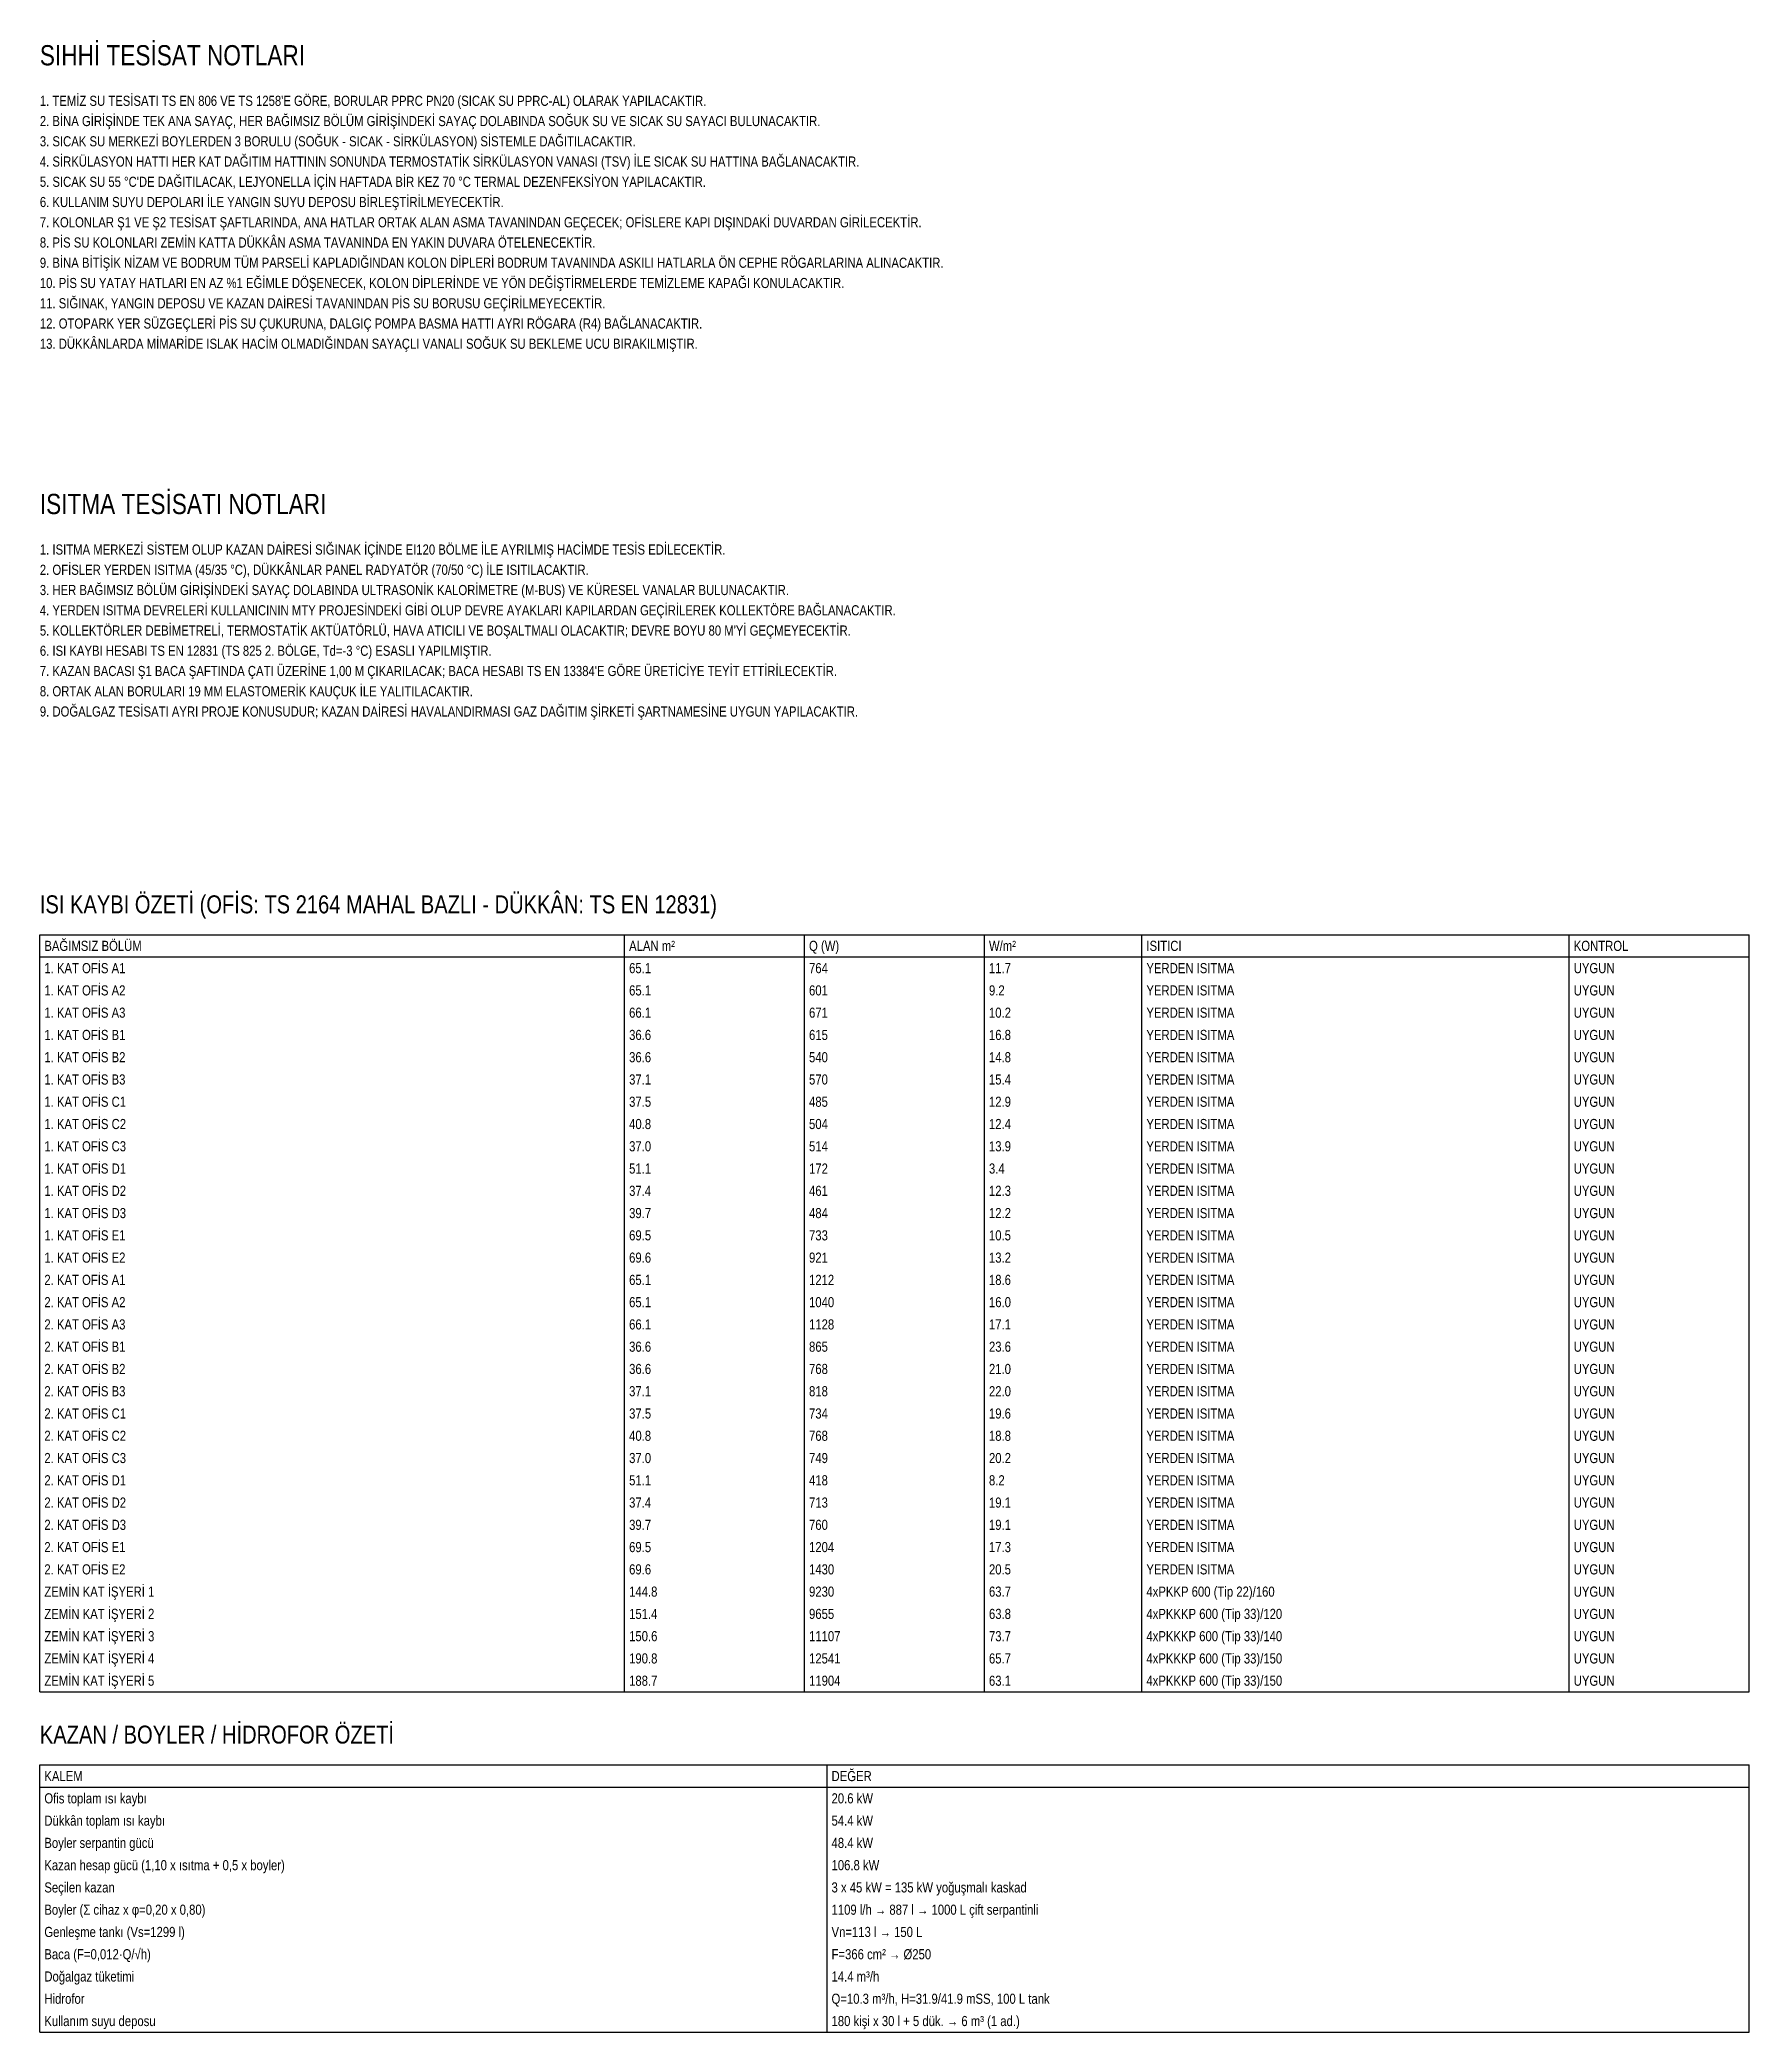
# Model space of a CAD drawing. Header units: centimetres. Extents: x 247996 to 315152, y -468471 to -440326.
# Drawn here: x 266500 to 268020, y -462867 to -461095 of the extents above; entities that cross this region are included whole.
import ezdxf
from ezdxf.enums import TextEntityAlignment as Align

# ---------------------------------------------------------------- set-up
doc = ezdxf.new("R2010")
doc.units = ezdxf.units.CM
doc.layers.add('SCOTT-MTY-TES-NOT', color=1, linetype='Continuous')
doc.layers.add('SCOTT-MTY-TES-TABLO', color=7, linetype='Continuous')
doc.styles.add('ROTAS', font='arial.ttf')

msp = doc.modelspace()

# ---------------------------------------------------------------- texts
at = {"layer": 'SCOTT-MTY-TES-NOT', "style": 'ROTAS', "width": 0.8}
for s, height, p in [('SIHHİ TESİSAT NOTLARI', 18, (266500, -461100)), ("1. TEMİZ SU TESİSATI TS EN 806 VE TS 1258'E GÖRE, BORULAR PPRC PN20 (SICAK SU PPRC-AL) OLARAK YAPILACAKTIR.", 9, (266500, -461145)), ('2. BİNA GİRİŞİNDE TEK ANA SAYAÇ, HER BAĞIMSIZ BÖLÜM GİRİŞİNDEKİ SAYAÇ DOLABINDA SOĞUK SU VE SICAK SU SAYACI BULUNACAKTIR.', 9, (266500, -461163)), ('3. SICAK SU MERKEZİ BOYLERDEN 3 BORULU (SOĞUK - SICAK - SİRKÜLASYON) SİSTEMLE DAĞITILACAKTIR.', 9, (266500, -461181)), ('4. SİRKÜLASYON HATTI HER KAT DAĞITIM HATTININ SONUNDA TERMOSTATİK SİRKÜLASYON VANASI (TSV) İLE SICAK SU HATTINA BAĞLANACAKTIR.', 9, (266500, -461199)), ("5. SICAK SU 55 °C'DE DAĞITILACAK, LEJYONELLA İÇİN HAFTADA BİR KEZ 70 °C TERMAL DEZENFEKSİYON YAPILACAKTIR.", 9, (266500, -461217)), ('6. KULLANIM SUYU DEPOLARI İLE YANGIN SUYU DEPOSU BİRLEŞTİRİLMEYECEKTİR.', 9, (266500, -461235)), ('7. KOLONLAR Ş1 VE Ş2 TESİSAT ŞAFTLARINDA, ANA HATLAR ORTAK ALAN ASMA TAVANINDAN GEÇECEK; OFİSLERE KAPI DIŞINDAKİ DUVARDAN GİRİLECEKTİR.', 9, (266500, -461253)), ('8. PİS SU KOLONLARI ZEMİN KATTA DÜKKÂN ASMA TAVANINDA EN YAKIN DUVARA ÖTELENECEKTİR.', 9, (266500, -461271)), ('9. BİNA BİTİŞİK NİZAM VE BODRUM TÜM PARSELİ KAPLADIĞINDAN KOLON DİPLERİ BODRUM TAVANINDA ASKILI HATLARLA ÖN CEPHE RÖGARLARINA ALINACAKTIR.', 9, (266500, -461289)), ('10. PİS SU YATAY HATLARI EN AZ %1 EĞİMLE DÖŞENECEK, KOLON DİPLERİNDE VE YÖN DEĞİŞTİRMELERDE TEMİZLEME KAPAĞI KONULACAKTIR.', 9, (266500, -461307)), ('11. SIĞINAK, YANGIN DEPOSU VE KAZAN DAİRESİ TAVANINDAN PİS SU BORUSU GEÇİRİLMEYECEKTİR.', 9, (266500, -461325)), ('12. OTOPARK YER SÜZGEÇLERİ PİS SU ÇUKURUNA, DALGIÇ POMPA BASMA HATTI AYRI RÖGARA (R4) BAĞLANACAKTIR.', 9, (266500, -461343)), ('13. DÜKKÂNLARDA MİMARİDE ISLAK HACİM OLMADIĞINDAN SAYAÇLI VANALI SOĞUK SU BEKLEME UCU BIRAKILMIŞTIR.', 9, (266500, -461361)), ('ISITMA TESİSATI NOTLARI', 18, (266500, -461499)), ('1. ISITMA MERKEZİ SİSTEM OLUP KAZAN DAİRESİ SIĞINAK İÇİNDE EI120 BÖLME İLE AYRILMIŞ HACİMDE TESİS EDİLECEKTİR.', 9, (266500, -461544)), ('2. OFİSLER YERDEN ISITMA (45/35 °C), DÜKKÂNLAR PANEL RADYATÖR (70/50 °C) İLE ISITILACAKTIR.', 9, (266500, -461562)), ('3. HER BAĞIMSIZ BÖLÜM GİRİŞİNDEKİ SAYAÇ DOLABINDA ULTRASONİK KALORİMETRE (M-BUS) VE KÜRESEL VANALAR BULUNACAKTIR.', 9, (266500, -461580)), ('4. YERDEN ISITMA DEVRELERİ KULLANICININ MTY PROJESİNDEKİ GİBİ OLUP DEVRE AYAKLARI KAPILARDAN GEÇİRİLEREK KOLLEKTÖRE BAĞLANACAKTIR.', 9, (266500, -461598)), ("5. KOLLEKTÖRLER DEBİMETRELİ, TERMOSTATİK AKTÜATÖRLÜ, HAVA ATICILI VE BOŞALTMALI OLACAKTIR; DEVRE BOYU 80 M'Yİ GEÇMEYECEKTİR.", 9, (266500, -461616)), ('6. ISI KAYBI HESABI TS EN 12831 (TS 825 2. BÖLGE, Td=-3 °C) ESASLI YAPILMIŞTIR.', 9, (266500, -461634)), ("7. KAZAN BACASI Ş1 BACA ŞAFTINDA ÇATI ÜZERİNE 1,00 M ÇIKARILACAK; BACA HESABI TS EN 13384'E GÖRE ÜRETİCİYE TEYİT ETTİRİLECEKTİR.", 9, (266500, -461652)), ('8. ORTAK ALAN BORULARI 19 MM ELASTOMERİK KAUÇUK İLE YALITILACAKTIR.', 9, (266500, -461670)), ('9. DOĞALGAZ TESİSATI AYRI PROJE KONUSUDUR; KAZAN DAİRESİ HAVALANDIRMASI GAZ DAĞITIM ŞİRKETİ ŞARTNAMESİNE UYGUN YAPILACAKTIR.', 9, (266500, -461688))]:
    msp.add_text(s, height=height, dxfattribs=at).set_placement(p, align=Align.TOP_LEFT)
at = {"layer": 'SCOTT-MTY-TES-TABLO', "style": 'ROTAS', "width": 0.8}
for s, p in [('ISI KAYBI ÖZETİ (OFİS: TS 2164 MAHAL BAZLI - DÜKKÂN: TS EN 12831)', (266500, -461856)), ('KAZAN / BOYLER / HİDROFOR ÖZETİ', (266500, -462594.2))]:
    msp.add_text(s, height=16, dxfattribs=at).set_placement(p, align=Align.TOP_LEFT)
for s, p in [('BAĞIMSIZ BÖLÜM', (266504, -461900.9)), ('ALAN m²', (267024, -461900.9)), ('Q (W)', (267184, -461900.9)), ('W/m²', (267344, -461900.9)), ('ISITICI', (267484, -461900.9)), ('KONTROL', (267864, -461900.9)), ('1. KAT OFİS A1', (266504, -461920.7)), ('65.1', (267024, -461920.7)), ('764', (267184, -461920.7)), ('11.7', (267344, -461920.7)), ('YERDEN ISITMA', (267484, -461920.7)), ('UYGUN', (267864, -461920.7)), ('1. KAT OFİS A2', (266504, -461940.5)), ('65.1', (267024, -461940.5)), ('601', (267184, -461940.5)), ('9.2', (267344, -461940.5)), ('YERDEN ISITMA', (267484, -461940.5)), ('UYGUN', (267864, -461940.5)), ('1. KAT OFİS A3', (266504, -461960.3)), ('66.1', (267024, -461960.3)), ('671', (267184, -461960.3)), ('10.2', (267344, -461960.3)), ('YERDEN ISITMA', (267484, -461960.3)), ('UYGUN', (267864, -461960.3)), ('1. KAT OFİS B1', (266504, -461980.1)), ('36.6', (267024, -461980.1)), ('615', (267184, -461980.1)), ('16.8', (267344, -461980.1)), ('YERDEN ISITMA', (267484, -461980.1)), ('UYGUN', (267864, -461980.1)), ('1. KAT OFİS B2', (266504, -461999.9)), ('36.6', (267024, -461999.9)), ('540', (267184, -461999.9)), ('14.8', (267344, -461999.9)), ('YERDEN ISITMA', (267484, -461999.9)), ('UYGUN', (267864, -461999.9)), ('1. KAT OFİS B3', (266504, -462019.7)), ('37.1', (267024, -462019.7)), ('570', (267184, -462019.7)), ('15.4', (267344, -462019.7)), ('YERDEN ISITMA', (267484, -462019.7)), ('UYGUN', (267864, -462019.7)), ('1. KAT OFİS C1', (266504, -462039.5)), ('37.5', (267024, -462039.5)), ('485', (267184, -462039.5)), ('12.9', (267344, -462039.5)), ('YERDEN ISITMA', (267484, -462039.5)), ('UYGUN', (267864, -462039.5)), ('1. KAT OFİS C2', (266504, -462059.3)), ('40.8', (267024, -462059.3)), ('504', (267184, -462059.3)), ('12.4', (267344, -462059.3)), ('YERDEN ISITMA', (267484, -462059.3)), ('UYGUN', (267864, -462059.3)), ('1. KAT OFİS C3', (266504, -462079.1)), ('37.0', (267024, -462079.1)), ('514', (267184, -462079.1)), ('13.9', (267344, -462079.1)), ('YERDEN ISITMA', (267484, -462079.1)), ('UYGUN', (267864, -462079.1)), ('1. KAT OFİS D1', (266504, -462098.9)), ('51.1', (267024, -462098.9)), ('172', (267184, -462098.9)), ('3.4', (267344, -462098.9)), ('YERDEN ISITMA', (267484, -462098.9)), ('UYGUN', (267864, -462098.9)), ('1. KAT OFİS D2', (266504, -462118.7)), ('37.4', (267024, -462118.7)), ('461', (267184, -462118.7)), ('12.3', (267344, -462118.7)), ('YERDEN ISITMA', (267484, -462118.7)), ('UYGUN', (267864, -462118.7)), ('1. KAT OFİS D3', (266504, -462138.5)), ('39.7', (267024, -462138.5)), ('484', (267184, -462138.5)), ('12.2', (267344, -462138.5)), ('YERDEN ISITMA', (267484, -462138.5)), ('UYGUN', (267864, -462138.5)), ('1. KAT OFİS E1', (266504, -462158.3)), ('69.5', (267024, -462158.3)), ('733', (267184, -462158.3)), ('10.5', (267344, -462158.3)), ('YERDEN ISITMA', (267484, -462158.3)), ('UYGUN', (267864, -462158.3)), ('1. KAT OFİS E2', (266504, -462178.1)), ('69.6', (267024, -462178.1)), ('921', (267184, -462178.1)), ('13.2', (267344, -462178.1)), ('YERDEN ISITMA', (267484, -462178.1)), ('UYGUN', (267864, -462178.1)), ('2. KAT OFİS A1', (266504, -462197.9)), ('65.1', (267024, -462197.9)), ('1212', (267184, -462197.9)), ('18.6', (267344, -462197.9)), ('YERDEN ISITMA', (267484, -462197.9)), ('UYGUN', (267864, -462197.9)), ('2. KAT OFİS A2', (266504, -462217.7)), ('65.1', (267024, -462217.7)), ('1040', (267184, -462217.7)), ('16.0', (267344, -462217.7)), ('YERDEN ISITMA', (267484, -462217.7)), ('UYGUN', (267864, -462217.7)), ('2. KAT OFİS A3', (266504, -462237.5)), ('66.1', (267024, -462237.5)), ('1128', (267184, -462237.5)), ('17.1', (267344, -462237.5)), ('YERDEN ISITMA', (267484, -462237.5)), ('UYGUN', (267864, -462237.5)), ('2. KAT OFİS B1', (266504, -462257.3)), ('36.6', (267024, -462257.3)), ('865', (267184, -462257.3)), ('23.6', (267344, -462257.3)), ('YERDEN ISITMA', (267484, -462257.3)), ('UYGUN', (267864, -462257.3)), ('2. KAT OFİS B2', (266504, -462277.1)), ('36.6', (267024, -462277.1)), ('768', (267184, -462277.1)), ('21.0', (267344, -462277.1)), ('YERDEN ISITMA', (267484, -462277.1)), ('UYGUN', (267864, -462277.1)), ('2. KAT OFİS B3', (266504, -462296.9)), ('37.1', (267024, -462296.9)), ('818', (267184, -462296.9)), ('22.0', (267344, -462296.9)), ('YERDEN ISITMA', (267484, -462296.9)), ('UYGUN', (267864, -462296.9)), ('2. KAT OFİS C1', (266504, -462316.7)), ('37.5', (267024, -462316.7)), ('734', (267184, -462316.7)), ('19.6', (267344, -462316.7)), ('YERDEN ISITMA', (267484, -462316.7)), ('UYGUN', (267864, -462316.7)), ('2. KAT OFİS C2', (266504, -462336.5)), ('40.8', (267024, -462336.5)), ('768', (267184, -462336.5)), ('18.8', (267344, -462336.5)), ('YERDEN ISITMA', (267484, -462336.5)), ('UYGUN', (267864, -462336.5)), ('2. KAT OFİS C3', (266504, -462356.3)), ('37.0', (267024, -462356.3)), ('749', (267184, -462356.3)), ('20.2', (267344, -462356.3)), ('YERDEN ISITMA', (267484, -462356.3)), ('UYGUN', (267864, -462356.3)), ('2. KAT OFİS D1', (266504, -462376.1)), ('51.1', (267024, -462376.1)), ('418', (267184, -462376.1)), ('8.2', (267344, -462376.1)), ('YERDEN ISITMA', (267484, -462376.1)), ('UYGUN', (267864, -462376.1)), ('2. KAT OFİS D2', (266504, -462395.9)), ('37.4', (267024, -462395.9)), ('713', (267184, -462395.9)), ('19.1', (267344, -462395.9)), ('YERDEN ISITMA', (267484, -462395.9)), ('UYGUN', (267864, -462395.9)), ('2. KAT OFİS D3', (266504, -462415.7)), ('39.7', (267024, -462415.7)), ('760', (267184, -462415.7)), ('19.1', (267344, -462415.7)), ('YERDEN ISITMA', (267484, -462415.7)), ('UYGUN', (267864, -462415.7)), ('2. KAT OFİS E1', (266504, -462435.5)), ('69.5', (267024, -462435.5)), ('1204', (267184, -462435.5)), ('17.3', (267344, -462435.5)), ('YERDEN ISITMA', (267484, -462435.5)), ('UYGUN', (267864, -462435.5)), ('2. KAT OFİS E2', (266504, -462455.3)), ('69.6', (267024, -462455.3)), ('1430', (267184, -462455.3)), ('20.5', (267344, -462455.3)), ('YERDEN ISITMA', (267484, -462455.3)), ('UYGUN', (267864, -462455.3)), ('ZEMİN KAT İŞYERİ 1', (266504, -462475.1)), ('144.8', (267024, -462475.1)), ('9230', (267184, -462475.1)), ('63.7', (267344, -462475.1)), ('4xPKKP 600 (Tip 22)/160', (267484, -462475.1)), ('UYGUN', (267864, -462475.1)), ('ZEMİN KAT İŞYERİ 2', (266504, -462494.9)), ('151.4', (267024, -462494.9)), ('9655', (267184, -462494.9)), ('63.8', (267344, -462494.9)), ('4xPKKKP 600 (Tip 33)/120', (267484, -462494.9)), ('UYGUN', (267864, -462494.9)), ('ZEMİN KAT İŞYERİ 3', (266504, -462514.7)), ('150.6', (267024, -462514.7)), ('11107', (267184, -462514.7)), ('73.7', (267344, -462514.7)), ('4xPKKKP 600 (Tip 33)/140', (267484, -462514.7)), ('UYGUN', (267864, -462514.7)), ('ZEMİN KAT İŞYERİ 4', (266504, -462534.5)), ('190.8', (267024, -462534.5)), ('12541', (267184, -462534.5)), ('65.7', (267344, -462534.5)), ('4xPKKKP 600 (Tip 33)/150', (267484, -462534.5)), ('UYGUN', (267864, -462534.5)), ('ZEMİN KAT İŞYERİ 5', (266504, -462554.3)), ('188.7', (267024, -462554.3)), ('11904', (267184, -462554.3)), ('63.1', (267344, -462554.3)), ('4xPKKKP 600 (Tip 33)/150', (267484, -462554.3)), ('UYGUN', (267864, -462554.3)), ('KALEM', (266504, -462639.1)), ('DEĞER', (267204, -462639.1)), ('Ofis toplam ısı kaybı', (266504, -462658.9)), ('20.6 kW', (267204, -462658.9)), ('Dükkân toplam ısı kaybı', (266504, -462678.7)), ('54.4 kW', (267204, -462678.7)), ('Boyler serpantin gücü', (266504, -462698.5)), ('48.4 kW', (267204, -462698.5)), ('Kazan hesap gücü (1,10 x ısıtma + 0,5 x boyler)', (266504, -462718.3)), ('106.8 kW', (267204, -462718.3)), ('Seçilen kazan', (266504, -462738.1)), ('3 x 45 kW = 135 kW yoğuşmalı kaskad', (267204, -462738.1)), ('Boyler (Σ cihaz x φ=0,20 x 0,80)', (266504, -462757.9)), ('1109 l/h → 887 l → 1000 L çift serpantinli', (267204, -462757.9)), ('Genleşme tankı (Vs=1299 l)', (266504, -462777.7)), ('Vn=113 l → 150 L', (267204, -462777.7)), ('Baca (F=0,012·Q/√h)', (266504, -462797.5)), ('F=366 cm² → Ø250', (267204, -462797.5)), ('Doğalgaz tüketimi', (266504, -462817.3)), ('14.4 m³/h', (267204, -462817.3)), ('Hidrofor', (266504, -462837.1)), ('Q=10.3 m³/h, H=31.9/41.9 mSS, 100 L tank', (267204, -462837.1)), ('Kullanım suyu deposu', (266504, -462856.9)), ('180 kişi x 30 l + 5 dük. → 6 m³ (1 ad.)', (267204, -462856.9))]:
    msp.add_text(s, height=9, dxfattribs=at).set_placement(p, align=Align.MIDDLE_LEFT)

# ---------------------------------------------------------------- linework, layer by layer
at = {"layer": 'SCOTT-MTY-TES-TABLO'}
for points in [[(266500, -461891), (268020, -461891)], [(266500, -462564.2), (266500, -461891)], [(266500, -462564.2), (266500, -461891)], [(267020, -462564.2), (267020, -461891)], [(267180, -462564.2), (267180, -461891)], [(267340, -462564.2), (267340, -461891)], [(267480, -462564.2), (267480, -461891)], [(267860, -462564.2), (267860, -461891)], [(268020, -462564.2), (268020, -461891)], [(266500, -461910.8), (268020, -461910.8)], [(266500, -462564.2), (268020, -462564.2)], [(266500, -462629.2), (268020, -462629.2)], [(266500, -462866.8), (266500, -462629.2)], [(266500, -462866.8), (266500, -462629.2)], [(267200, -462866.8), (267200, -462629.2)], [(268020, -462866.8), (268020, -462629.2)], [(266500, -462649), (268020, -462649)], [(266500, -462866.8), (268020, -462866.8)]]:
    msp.add_lwpolyline(points, dxfattribs=at)

msp.set_redraw_order([(e.dxf.handle, doc.entitydb.next_handle()) for e in msp.query("TEXT MTEXT ATTDEF DIMENSION ARC_DIMENSION")])  # texts and dimensions are drawn at this point

doc.saveas('drawing.dxf')
